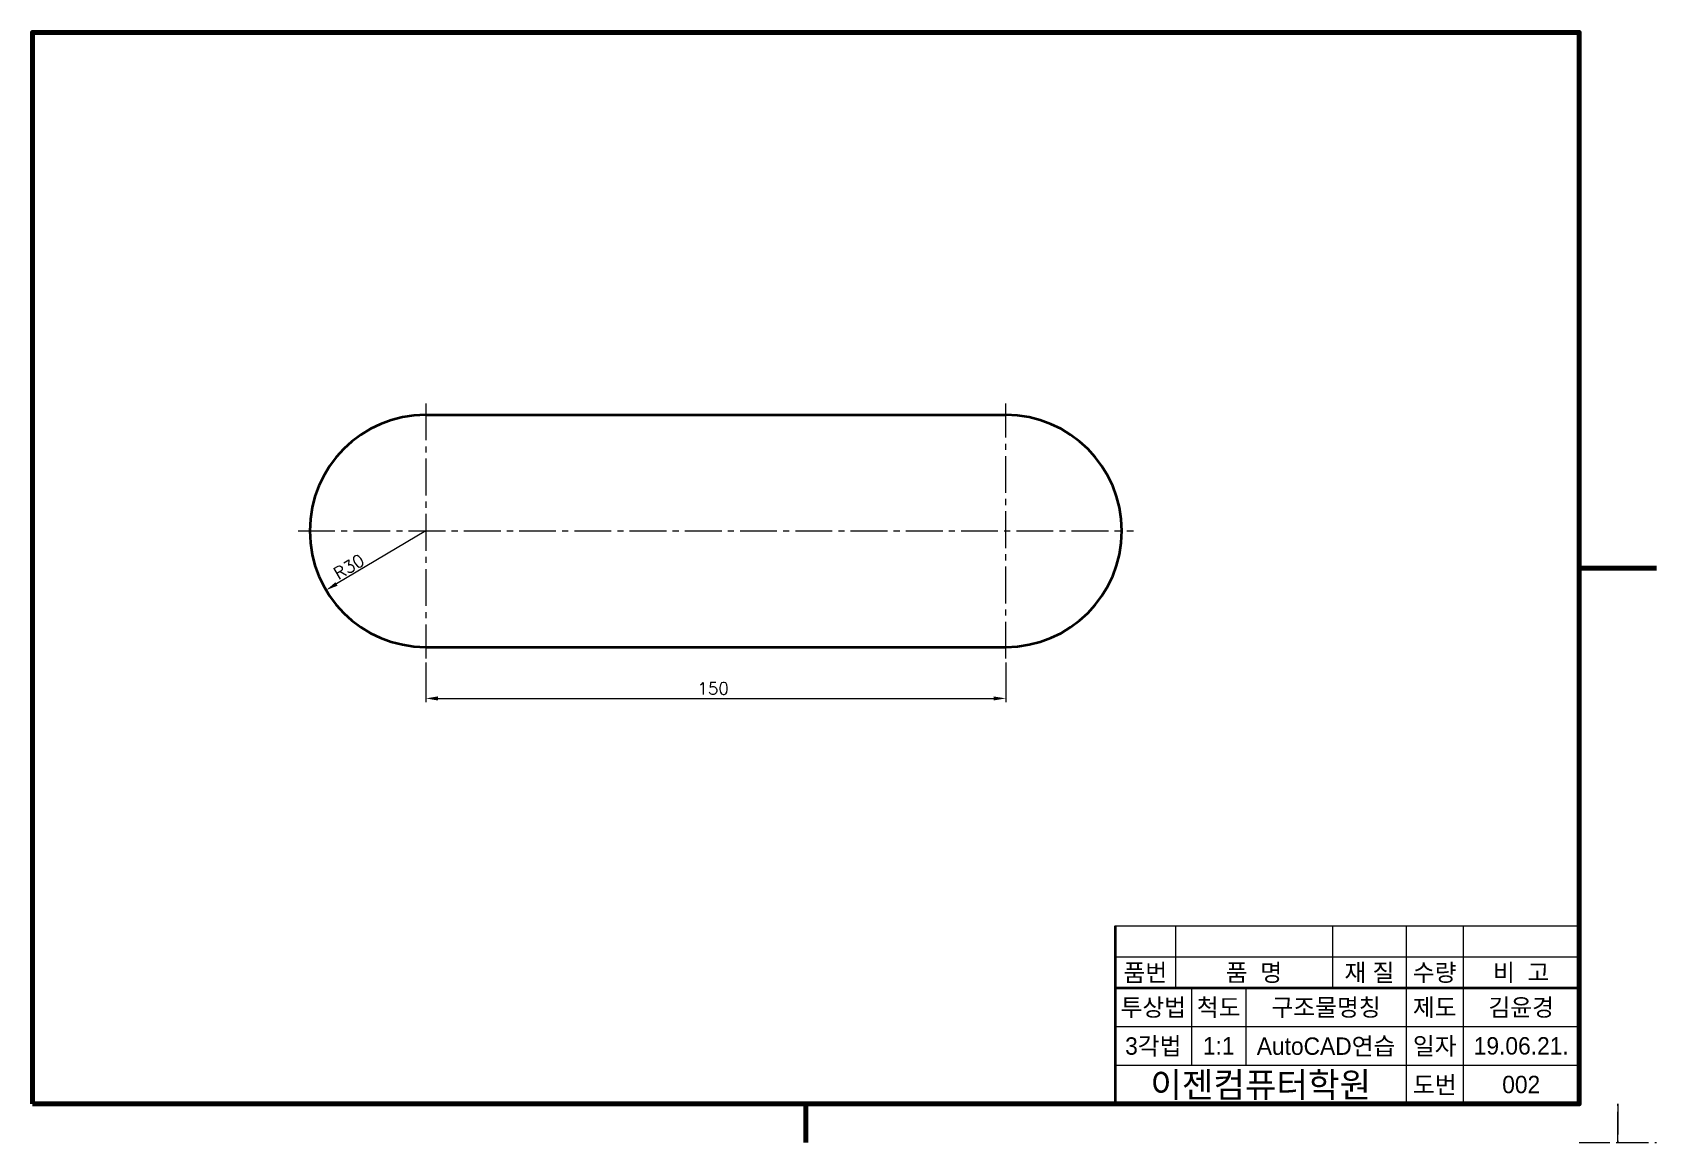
# Model space of a CAD drawing. Header units: millimetres. Extents: x 0 to 4210, y 0 to 2980.
# Drawn here: x 430 to 850, y 0 to 287 of the extents above; entities that cross this region are included whole.
import ezdxf
from ezdxf.enums import TextEntityAlignment as Align

# ---------------------------------------------------------------- set-up
doc = ezdxf.new("R2010")
doc.units = ezdxf.units.MM
doc.linetypes.add('CENTER2', pattern=[28.575, 19.05, -3.175, 3.175, -3.175])
doc.linetypes.add('PHANTOM2', pattern=[31.75, 15.875, -3.175, 3.175, -3.175, 3.175, -3.175])
for name, color, linetype, lineweight in [('가는선', 1, 'Continuous', 13), ('구분선', 1, 'PHANTOM2', 13), ('문자', 2, 'Continuous', 20), ('외곽선', 4, 'Continuous', 70), ('외형선', 3, 'Continuous', 40), ('중심선', 1, 'CENTER2', 13), ('치수선', 1, 'Continuous', 13)]:
    doc.layers.add(name, color=color, linetype=linetype, lineweight=lineweight)
doc.styles.get("Standard").update_dxf_attribs({"font": 'romans.shx'})
doc.styles.add('한글', font='')
doc.styles.get('한글').set_extended_font_data('Gulim')

msp = doc.modelspace()

# ---------------------------------------------------------------- texts
at = {"layer": '문자', "ltscale": 0.5}
msp.add_text('R30', height=3.15, rotation=30.6759, dxfattribs=at).set_placement((509.11, 145.42))
msp.add_text('150', height=3.15, dxfattribs=at).set_placement((601.99, 115.82))
at = {"layer": '문자', "ltscale": 0.5, "style": '한글'}
for s, height, p in [('품번', 4.5, (717.79, 44)), ('품  명', 4.5, (745.9, 44)), ('재 질', 4.5, (775.75, 44)), ('수량', 4.5, (792.64, 44)), ('비  고', 4.5, (815.01, 44)), ('투상법', 4.5, (719.86, 35)), ('척도', 4.5, (736.76, 35)), ('구조물명칭', 4.5, (764.54, 35)), ('제도', 4.5, (792.64, 35)), ('김윤경', 4.5, (815.01, 35)), ('3각법', 4.5, (719.86, 25)), ('1:1', 4.5, (736.76, 25)), ('AutoCAD연습', 4.5, (764.54, 25)), ('일자', 4.5, (792.64, 25)), ('19.06.21.', 4.5, (815.01, 25)), ('이젠컴퓨터학원', 6.5, (747.64, 15)), ('도번', 4.5, (792.64, 15)), ('002', 4.5, (815.01, 15))]:
    msp.add_text(s, height=height, dxfattribs=at).set_placement(p, align=Align.MIDDLE)

# ---------------------------------------------------------------- linework, layer by layer
at = {"layer": '가는선', "ltscale": 0.5}
for p, q in [((710, 56), (830, 56)), ((725.58, 56), (725.58, 40)), ((766.22, 56), (766.22, 40)), ((785.27, 56), (785.27, 10)), ((800.01, 56), (800.01, 10)), ((710, 48), (830, 48)), ((729.73, 40), (729.73, 20)), ((743.8, 40), (743.8, 20)), ((710, 30), (830, 30)), ((710, 20), (830, 20))]:
    msp.add_line(p, q, dxfattribs=at)
at = {"layer": '구분선', "ltscale": 0.5}
for points in [[(830, 0), (840, 0), (840, 10)], [(840, 10), (840, 0), (850, 0)], [(840, 10), (840, 0), (850, 0)]]:
    msp.add_lwpolyline(points, dxfattribs=at)
at = {"layer": '외곽선', "ltscale": 0.5}
for p, q in [((830, 148.5), (840, 148.5)), ((850, 148.5), (840, 148.5)), ((850, 148.5), (840, 148.5)), ((830, 10), (830, 56)), ((630, 10), (630, 0))]:
    msp.add_line(p, q, dxfattribs=at)
msp.add_lwpolyline([(430, 10), (830, 10), (830, 287), (430, 287)], close=True, dxfattribs=at)
at = {"layer": '외형선', "ltscale": 0.5}
for p, q in [((531.71, 188.11), (681.71, 188.11)), ((531.71, 128.11), (681.71, 128.11)), ((710, 56), (710, 48)), ((710, 48), (710, 40)), ((710, 40), (830, 40)), ((710, 40), (710, 20)), ((710, 20), (710, 10))]:
    msp.add_line(p, q, dxfattribs=at)
for centre, start, end in [((531.71, 158.11), 90, 270), ((681.71, 158.11), 270, 90)]:
    msp.add_arc(centre, 30, start, end, dxfattribs=at)
at = {"layer": '중심선', "ltscale": 0.5}
for p, q in [((531.71, 191.11), (531.71, 125.11)), ((681.71, 125.11), (681.71, 191.11)), ((498.71, 158.11), (714.71, 158.11))]:
    msp.add_line(p, q, dxfattribs=at)
at = {"layer": '치수선', "ltscale": 0.5}
for p, q in [((531.71, 158.11), (508.62, 144.41)), ((531.71, 124.11), (531.71, 113.82)), ((681.71, 124.11), (681.71, 113.82)), ((534.86, 114.82), (678.56, 114.82))]:
    msp.add_line(p, q, dxfattribs=at)
for points in [[(508.35, 144.86), (508.89, 143.96), (505.91, 142.8)], [(534.86, 115.34), (534.86, 114.29), (531.71, 114.82)], [(678.56, 115.34), (678.56, 114.29), (681.71, 114.82)]]:
    msp.add_solid(points, dxfattribs=at)

msp.set_redraw_order([(e.dxf.handle, doc.entitydb.next_handle()) for e in msp.query("TEXT MTEXT ATTDEF DIMENSION ARC_DIMENSION")])  # texts and dimensions are drawn at this point

doc.saveas('drawing.dxf')
